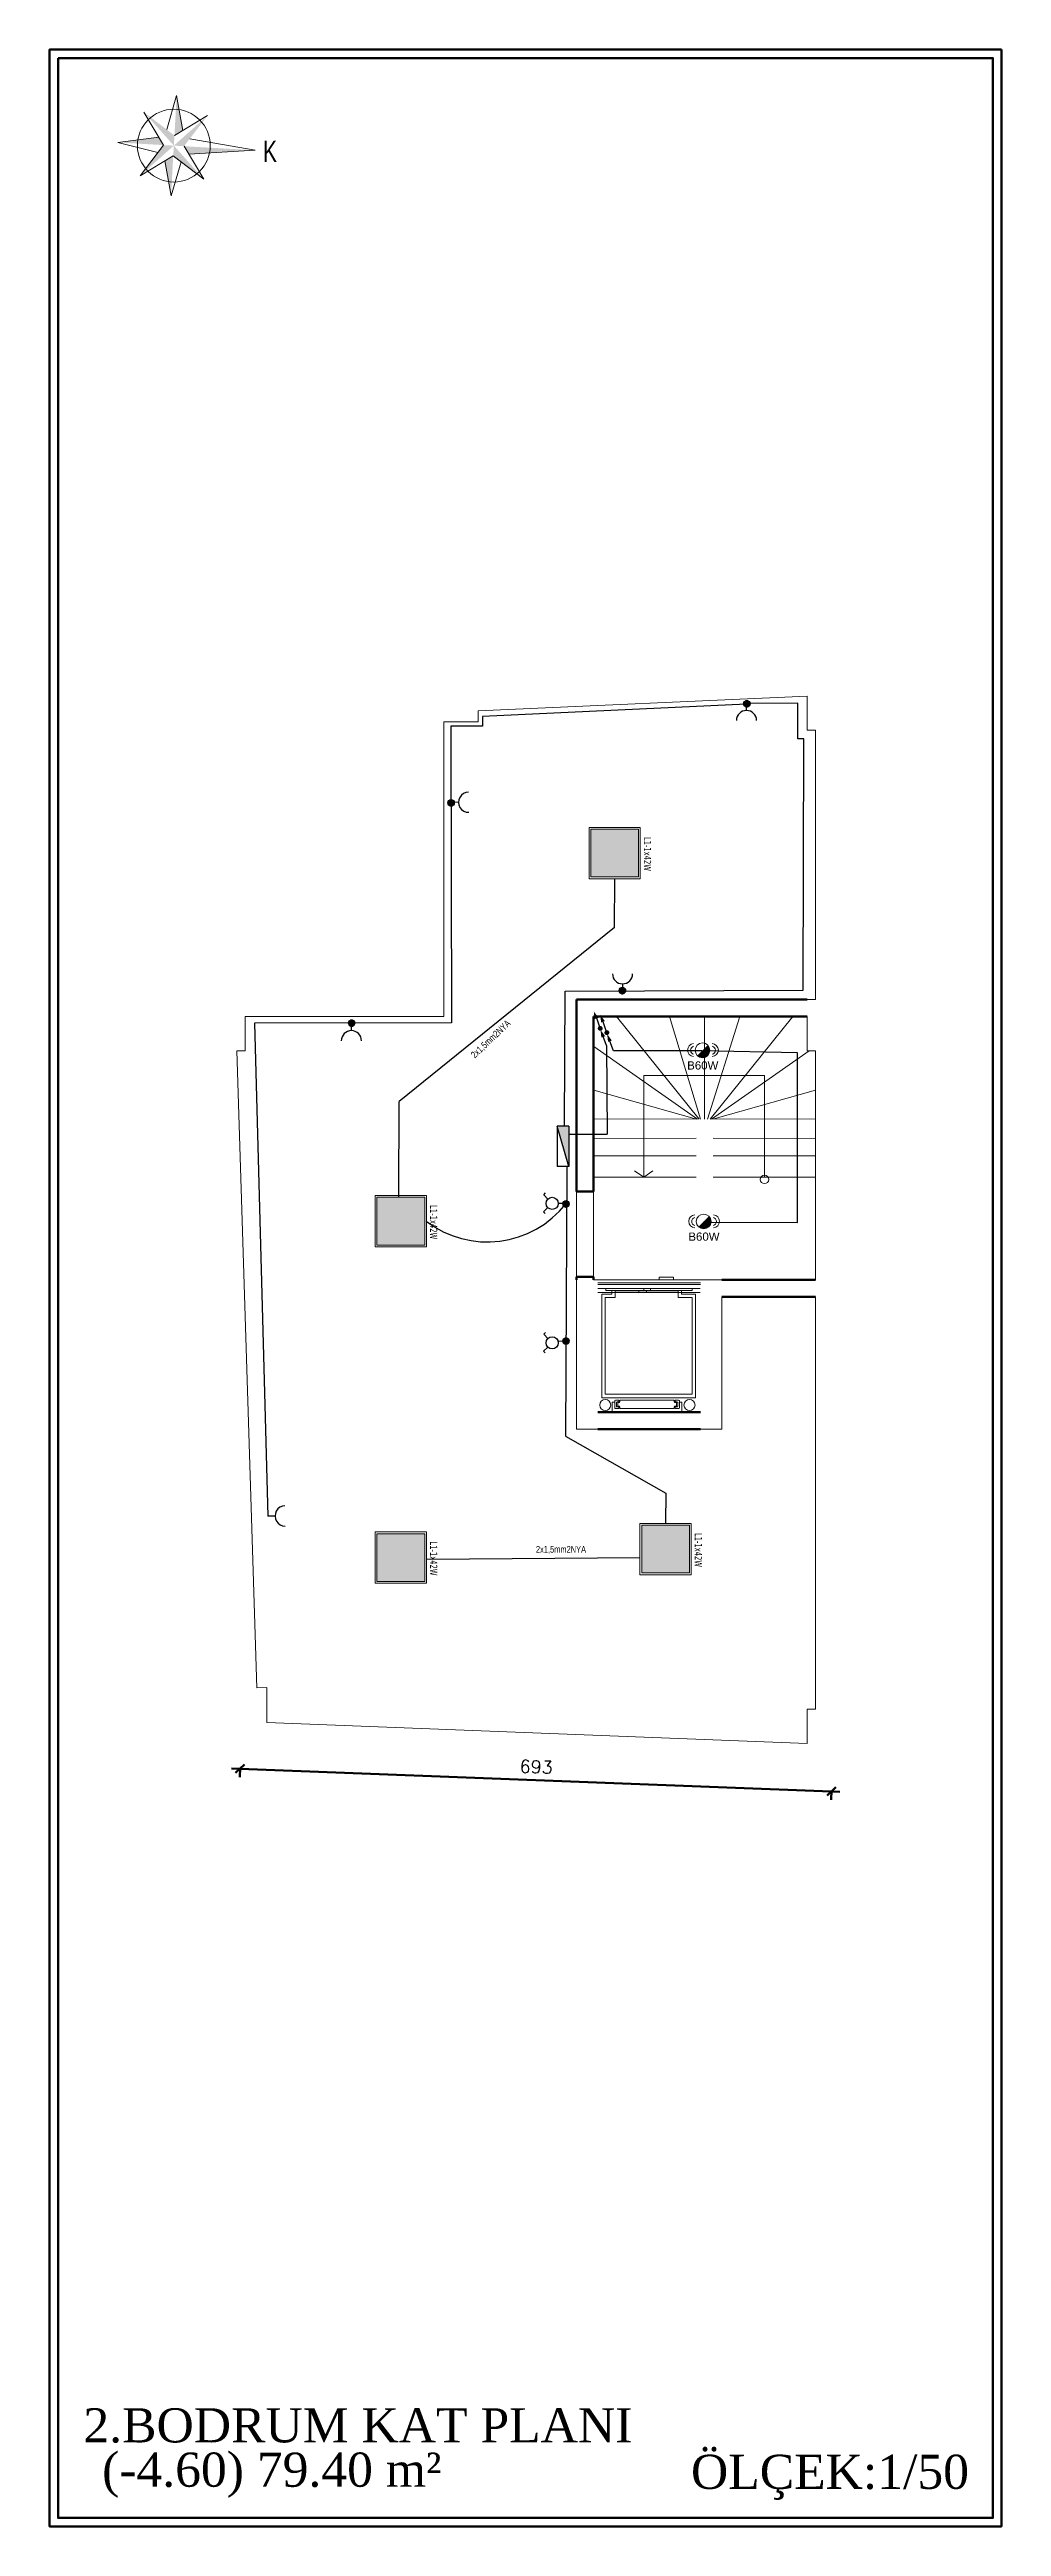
# Model space of a CAD drawing. Header units: millimetres. Extents: x -1335 to 33749, y 2338 to 5277.
# Drawn here: x 11696 to 12811, y 2377 to 5277 of the extents above; entities that cross this region are included whole.
import ezdxf
from ezdxf.enums import TextEntityAlignment as Align

# ---------------------------------------------------------------- set-up
doc = ezdxf.new("R2010")
doc.units = ezdxf.units.MM
for name, color, linetype, lineweight in [('ANTET', 7, 'Continuous', 18), ('AYD-ARM', 1, 'Continuous', 20), ('DUVAR', 7, 'Continuous', 53), ('Linye-23', 220, 'Continuous', 25), ('MAHAL', 151, 'Continuous', 0), ('MERDIVEN', 8, 'Continuous', 20), ('PRİZ', 140, 'Continuous', 30), ('SEMBOL', 51, 'Continuous', 0), ('tefrişş', 254, 'Continuous', 20), ('YALıTıM', 7, 'Continuous', 18), ('YYM', 20, 'Continuous', 20), ('ışık', 1, 'Continuous', 50)]:
    doc.layers.add(name, color=color, linetype=linetype, lineweight=lineweight)
for name, color, linetype in [('eleman', 2, 'Continuous'), ('ELINYENO', 1, 'Continuous'), ('LAMBA YAZI', 51, 'Continuous')]:
    doc.layers.add(name, color=color, linetype=linetype)
doc.layers.add('Yapısal - Birleşik_Kalem_No__161', color=7, linetype='Continuous', lineweight=13, true_color=0x6a6a6a)
doc.styles.add('1', font='times.ttf')
doc.styles.add('LAMBA', font='arial.ttf', dxfattribs={"height": 12})
doc.styles.add('ROMANS', font='tahoma.ttf')
doc.styles.get("Standard").update_dxf_attribs({"font": 'arial.ttf'})
doc.styles.add('style4', font='simplex.shx')
doc.dimstyles.new('DIŞ ÖLÇÜ', dxfattribs={"dimtxt": 15, "dimasz": 10, "dimexe": 10, "dimexo": 20, "dimgap": 8, "dimtad": 1, "dimdec": 0, "dimzin": 9, "dimdsep": 46, "dimtxsty": 'style4', "dimblk1": 'OBLIQUE', "dimblk2": 'OBLIQUE', "dimsah": 1, "dimcen": 10, "dimdle": 10, "dimclrd": 256, "dimclre": 256, "dimclrt": 256, "dimadec": 0, "dimazin": 0, "dimtfac": 1, "dimtdec": 0, "dimtix": 1, "dimtmove": 1, "dimatfit": 3, "dimldrblk": 'OBLIQUE', "dimfxl": 1, "dimtolj": 1, "dimtzin": 9, "dimlwd": -1, "dimlwe": -1, "dimarcsym": 0})

msp = doc.modelspace()

# ---------------------------------------------------------------- texts
at = {"layer": 'ANTET', "color": 71, "linetype": 'Continuous', "width": 0.7}
msp.add_text('K', height=25, rotation=0.1304, dxfattribs=at).set_placement((11946.1, 5144.8))
at = {"layer": 'ELINYENO', "color": 4, "style": 'ROMANS', "width": 0.8}
for p in [(12392, 4334.9), (12141.6, 3903.8), (12451.6, 3520.1), (12141.6, 3510.1)]:
    msp.add_text('L1-1x42W', height=8.4, rotation=270, dxfattribs=at).set_placement(p, align=Align.CENTER)
at = {"layer": 'LAMBA YAZI', "style": 'LAMBA'}
for p in [(12462.8, 4082.5), (12464.2, 3882.1)]:
    msp.add_text('B60W ', height=9.6, dxfattribs=at).set_placement(p, align=Align.CENTER)
at = {"layer": 'SEMBOL', "width": 0.75}
msp.add_text('2x1,5mm2NYA', height=8, rotation=43.4475, dxfattribs=at).set_placement((12194, 4095.2))
msp.add_text('2x1,5mm2NYA', height=8, dxfattribs=at).set_placement((12265.6, 3516.8))
at = {"layer": 'YYM', "style": '1'}
for s, p in [('2.BODRUM KAT PLANI ', (11735.7, 2475.3)), (' (-4.60) 79.40 m²', (11742.5, 2423.4)), ('  ÖLÇEK:1/50', (12416.9, 2420.9))]:
    msp.add_text(s, height=40, dxfattribs=at).set_placement(p)

# ---------------------------------------------------------------- blocks, each defined once
blk = doc.blocks.new('_Oblique')
at = {"color": 0, "linetype": 'ByBlock', "lineweight": -2}
blk.add_line((-0.5, -0.5), (0.5, 0.5), dxfattribs=at)
blk = doc.blocks.new('*D28')
at = {"layer": 'Defpoints', "color": 0, "lineweight": 25, "transparency": 16777216}
for p in [(11920.4, 3299.1), (12613, 3272.5), (12611.6, 3237.4)]:
    blk.add_point(p, dxfattribs=at)
at = {"layer": 'DUVAR', "transparency": 16777216}
for p, q in [((11909.1, 3264.4), (12621.6, 3237)), ((11919.1, 3265.2), (11918.7, 3254)), ((12611.7, 3238.6), (12611.2, 3227.4))]:
    blk.add_line(p, q, dxfattribs=at)
at = {"layer": 'DUVAR', "transparency": 16777216, "xscale": 10, "yscale": 10, "zscale": 10}
for p, rotation in [((11919.1, 3264), 177.8006049595326), ((12611.6, 3237.4), 357.8006049595326)]:
    blk.add_blockref('_Oblique', p, dxfattribs=dict(at, rotation=rotation))
at = {"layer": 'DUVAR', "transparency": 16777216, "insert": (12265.9, 3266.2), "char_height": 15, "attachment_point": 5, "rotation": 357.8006, "style": 'style4'}
blk.add_mtext('\\A1;693', dxfattribs=at)

# ---------------------------------------------------------------- dimensions: what is measured, and where the dimension line sits
at = {"layer": 'DUVAR'}
dim = msp.add_aligned_dim(p1=(11920.4, 3299.1), p2=(12613, 3272.5), distance=-35.1, dimstyle='DIŞ ÖLÇÜ', override={"dimfxl": 1.25, "dimfxlon": 1}, dxfattribs=at)
dim.commit()
dim.dimension.update_dxf_attribs({"geometry": '*D28', "text_midpoint": (12265.9, 3266.2)})

# ---------------------------------------------------------------- hatches: boundary and pattern name
at = {"ltscale": 10}
msp.add_hatch(color=256, dxfattribs=at).paths.add_polyline_path([(12304.2, 3968.8), (12304.2, 4016.1), (12290.4, 4016.1)])
at = {"layer": 'eleman'}
for points in [[(12334.3, 4141.5), (12338.8, 4143.1), (12333.3, 4150.5)], [(12341.9, 4137.6), (12346.3, 4139.2), (12340.9, 4146.6)], [(12342.2, 4120), (12346.7, 4121.5), (12341.2, 4128.9)], [(12350, 4114.9), (12354.5, 4116.5), (12349, 4123.9)]]:
    msp.add_hatch(color=7, dxfattribs=at).paths.add_polyline_path(points)
at = {"layer": 'MAHAL'}
h = msp.add_hatch(color=256, dxfattribs=at)
h.dxf.hatch_style = 1
h.set_gradient(color1=(0, 0, 255), color2=(255, 255, 0), tint=1, name='INVSPHERICAL')
h.paths.add_polyline_path([(12385.8, 4363.9), (12329.8, 4363.9), (12329.8, 4307.9), (12385.8, 4307.9)])
h = msp.add_hatch(color=256, dxfattribs=at)
h.dxf.hatch_style = 1
h.set_gradient(color1=(0, 0, 255), color2=(255, 255, 0), tint=1, name='INVSPHERICAL')
h.paths.add_polyline_path([(12135.4, 3932.9), (12079.4, 3932.9), (12079.4, 3876.9), (12135.4, 3876.9)])
h = msp.add_hatch(color=256, dxfattribs=at)
h.dxf.hatch_style = 1
h.set_gradient(color1=(0, 0, 255), color2=(255, 255, 0), tint=1, name='INVSPHERICAL')
h.paths.add_polyline_path([(12135.4, 3539.1), (12079.4, 3539.1), (12079.4, 3483.1), (12135.4, 3483.1)])
h = msp.add_hatch(color=256, dxfattribs=at)
h.dxf.hatch_style = 1
h.set_gradient(color1=(0, 0, 255), color2=(255, 255, 0), tint=1, name='INVSPHERICAL')
h.paths.add_polyline_path([(12445.4, 3549.1), (12389.4, 3549.1), (12389.4, 3493.1), (12445.4, 3493.1)])
at = {"layer": 'PRİZ'}
msp.add_hatch(color=11, dxfattribs=at).paths.add_polyline_path([(12338, 4130.1, -1), (12343.7, 4131.3, -1)])
at = {"layer": 'ışık', "linetype": 'ByBlock'}
msp.add_hatch(color=256, dxfattribs=at).paths.add_polyline_path([(12345.8, 4125.1, -1), (12351.5, 4126.3, -1)])

# ---------------------------------------------------------------- linework, layer by layer
for p, q in [((12508.8, 4511.1), (12516.4, 4511.1)), ((12508.8, 4510.8), (12516.4, 4510.8)), ((12508.8, 4510.6), (12516.4, 4510.6)), ((12508.8, 4510.4), (12516.4, 4510.4)), ((12508.9, 4511.8), (12516.3, 4511.8)), ((12508.9, 4511.5), (12516.3, 4511.5)), ((12508.9, 4511.3), (12516.4, 4511.3)), ((12508.9, 4510.1), (12516.3, 4510.1)), ((12508.9, 4509.9), (12516.3, 4509.9)), ((12509, 4512), (12516.2, 4512)), ((12509, 4509.6), (12516.2, 4509.6)), ((12509.1, 4512.2), (12516.1, 4512.2)), ((12509.1, 4509.4), (12516.1, 4509.4)), ((12509.2, 4512.5), (12516, 4512.5)), ((12509.2, 4509.2), (12516, 4509.2)), ((12509.3, 4508.9), (12515.9, 4508.9)), ((12509.4, 4512.7), (12515.9, 4512.7)), ((12509.4, 4508.7), (12515.8, 4508.7)), ((12509.5, 4513), (12515.7, 4513)), ((12509.6, 4508.5), (12515.6, 4508.5)), ((12509.7, 4513.2), (12515.5, 4513.2)), ((12509.8, 4508.2), (12515.4, 4508.2)), ((12509.9, 4513.4), (12515.3, 4513.4)), ((12510, 4508), (12515.2, 4508)), ((12510.2, 4513.7), (12515, 4513.7)), ((12510.3, 4507.8), (12514.9, 4507.8)), ((12510.5, 4513.9), (12514.7, 4513.9)), ((12510.7, 4507.5), (12514.5, 4507.5)), ((12510.9, 4514.1), (12514.3, 4514.1)), ((12511.2, 4507.3), (12514.1, 4507.3)), ((12511.4, 4514.4), (12513.8, 4514.4)), ((12512, 4507), (12513.2, 4507)), ((12162.4, 4395.1), (12170, 4395.1)), ((12162.4, 4394.9), (12170, 4394.9)), ((12162.4, 4394.7), (12170, 4394.7)), ((12162.4, 4394.4), (12170, 4394.4)), ((12162.5, 4395.6), (12169.9, 4395.6)), ((12162.5, 4395.4), (12170, 4395.4)), ((12162.5, 4394.2), (12169.9, 4394.2)), ((12162.5, 4393.9), (12169.9, 4393.9)), ((12162.6, 4396.1), (12169.8, 4396.1)), ((12162.6, 4395.8), (12169.9, 4395.8)), ((12162.6, 4393.7), (12169.8, 4393.7)), ((12162.7, 4396.3), (12169.7, 4396.3)), ((12162.7, 4393.5), (12169.7, 4393.5)), ((12162.8, 4396.6), (12169.6, 4396.6)), ((12162.8, 4393.2), (12169.6, 4393.2)), ((12162.9, 4393), (12169.5, 4393)), ((12163, 4396.8), (12169.5, 4396.8)), ((12163, 4392.8), (12169.4, 4392.8)), ((12163.1, 4397), (12169.3, 4397)), ((12163.2, 4392.5), (12169.2, 4392.5)), ((12163.3, 4397.3), (12169.1, 4397.3)), ((12163.4, 4392.3), (12169, 4392.3)), ((12163.5, 4397.5), (12168.9, 4397.5)), ((12163.6, 4392.1), (12168.8, 4392.1)), ((12163.8, 4397.7), (12168.7, 4397.7)), ((12163.9, 4391.8), (12168.5, 4391.8)), ((12164.1, 4398), (12168.3, 4398)), ((12164.3, 4391.6), (12168.1, 4391.6)), ((12164.5, 4398.2), (12167.9, 4398.2)), ((12164.8, 4391.3), (12167.7, 4391.3)), ((12165, 4398.4), (12167.4, 4398.4)), ((12165.6, 4391.1), (12166.8, 4391.1)), ((12363, 4175.7), (12370.5, 4175.7)), ((12363.1, 4176), (12370.4, 4176)), ((12363.2, 4176.2), (12370.3, 4176.2)), ((12363.3, 4176.4), (12370.2, 4176.4)), ((12363.4, 4176.7), (12370.1, 4176.7)), ((12363.5, 4176.9), (12370, 4176.9)), ((12363.7, 4177.1), (12369.8, 4177.1)), ((12363.8, 4177.4), (12369.7, 4177.4)), ((12364.1, 4177.6), (12369.5, 4177.6)), ((12364.3, 4177.9), (12369.2, 4177.9)), ((12364.6, 4178.1), (12368.9, 4178.1)), ((12365, 4178.3), (12368.5, 4178.3)), ((12365.6, 4178.6), (12367.9, 4178.6)), ((12363, 4175.5), (12370.5, 4175.5)), ((12363, 4175.3), (12370.5, 4175.3)), ((12363, 4175), (12370.5, 4175)), ((12363, 4174.8), (12370.5, 4174.8)), ((12363, 4174.5), (12370.5, 4174.5)), ((12363, 4174.3), (12370.5, 4174.3)), ((12363.1, 4174.1), (12370.4, 4174.1)), ((12363.1, 4173.8), (12370.4, 4173.8)), ((12363.2, 4173.6), (12370.3, 4173.6)), ((12363.3, 4173.4), (12370.2, 4173.4)), ((12363.4, 4173.1), (12370.1, 4173.1)), ((12363.6, 4172.9), (12369.9, 4172.9)), ((12363.8, 4172.7), (12369.8, 4172.7)), ((12364, 4172.4), (12369.6, 4172.4)), ((12364.2, 4172.2), (12369.3, 4172.2)), ((12364.5, 4171.9), (12369, 4171.9)), ((12364.8, 4171.7), (12368.7, 4171.7)), ((12365.3, 4171.5), (12368.2, 4171.5)), ((12366.1, 4171.2), (12367.4, 4171.2)), ((12046, 4137.7), (12053.5, 4137.7)), ((12046, 4137.4), (12053.5, 4137.4)), ((12046, 4137.2), (12053.5, 4137.2)), ((12046, 4137), (12053.5, 4137)), ((12046, 4136.7), (12053.5, 4136.7)), ((12046, 4136.5), (12053.5, 4136.5)), ((12046, 4136.3), (12053.5, 4136.3)), ((12046.1, 4137.9), (12053.4, 4137.9)), ((12046.1, 4136), (12053.4, 4136)), ((12046.1, 4135.8), (12053.4, 4135.8)), ((12046.2, 4138.1), (12053.3, 4138.1)), ((12046.2, 4135.5), (12053.3, 4135.5)), ((12046.3, 4138.4), (12053.2, 4138.4)), ((12046.3, 4135.3), (12053.2, 4135.3)), ((12046.4, 4138.6), (12053.1, 4138.6)), ((12046.4, 4135.1), (12053.1, 4135.1)), ((12046.5, 4138.9), (12053, 4138.9)), ((12046.6, 4134.8), (12052.9, 4134.8)), ((12046.7, 4139.1), (12052.8, 4139.1)), ((12046.8, 4139.3), (12052.7, 4139.3)), ((12046.8, 4134.6), (12052.8, 4134.6)), ((12047, 4134.4), (12052.6, 4134.4)), ((12047.1, 4139.6), (12052.5, 4139.6)), ((12047.2, 4134.1), (12052.3, 4134.1)), ((12047.3, 4139.8), (12052.2, 4139.8)), ((12047.5, 4133.9), (12052, 4133.9)), ((12047.6, 4140), (12051.9, 4140)), ((12047.8, 4133.6), (12051.7, 4133.6)), ((12048, 4140.3), (12051.5, 4140.3)), ((12048.3, 4133.4), (12051.2, 4133.4)), ((12048.6, 4140.5), (12050.9, 4140.5)), ((12049.1, 4133.2), (12050.4, 4133.2)), ((12290.4, 4016.1), (12290.4, 3968.8)), ((12304.2, 4016.1), (12290.4, 4016.1)), ((12304.2, 3968.8), (12290.4, 4016.1)), ((12304.2, 4016.1), (12304.2, 3968.8)), ((12304.2, 3968.8), (12290.4, 3968.8)), ((12279.4, 3920.9), (12274.3, 3916)), ((12274.3, 3916), (12276.3, 3913.9)), ((12274.7, 3936), (12276.7, 3938)), ((12279.6, 3930.9), (12274.7, 3936)), ((12297, 3926), (12304.5, 3926)), ((12297, 3925.7), (12304.5, 3925.7)), ((12297, 3925.5), (12304.5, 3925.5)), ((12297, 3925.3), (12304.5, 3925.3)), ((12297, 3925), (12304.5, 3925)), ((12297, 3924.8), (12304.5, 3924.8)), ((12297, 3924.6), (12304.5, 3924.6)), ((12297.1, 3926.2), (12304.4, 3926.2)), ((12297.1, 3924.3), (12304.4, 3924.3)), ((12297.1, 3924.1), (12304.4, 3924.1)), ((12297.2, 3926.5), (12304.3, 3926.5)), ((12297.2, 3923.8), (12304.3, 3923.8)), ((12297.3, 3926.7), (12304.2, 3926.7)), ((12297.3, 3923.6), (12304.2, 3923.6)), ((12297.4, 3926.9), (12304.1, 3926.9)), ((12297.4, 3923.4), (12304.1, 3923.4)), ((12297.5, 3927.2), (12304, 3927.2)), ((12297.6, 3923.1), (12303.9, 3923.1)), ((12297.7, 3927.4), (12303.8, 3927.4)), ((12297.8, 3927.6), (12303.7, 3927.6)), ((12297.8, 3922.9), (12303.8, 3922.9)), ((12298, 3922.7), (12303.6, 3922.7)), ((12298.1, 3927.9), (12303.5, 3927.9)), ((12298.2, 3922.4), (12303.3, 3922.4)), ((12298.3, 3928.1), (12303.2, 3928.1)), ((12298.5, 3922.2), (12303, 3922.2)), ((12298.6, 3928.3), (12302.9, 3928.3)), ((12298.8, 3922), (12302.7, 3922)), ((12299, 3928.6), (12302.5, 3928.6)), ((12299.3, 3921.7), (12302.2, 3921.7)), ((12299.6, 3928.8), (12301.9, 3928.8)), ((12300.1, 3921.5), (12301.4, 3921.5)), ((12274.7, 3772.8), (12276.7, 3774.8)), ((12279.6, 3767.7), (12274.7, 3772.8)), ((12279.4, 3757.6), (12274.3, 3752.7)), ((12274.3, 3752.7), (12276.3, 3750.7)), ((12297, 3765.2), (12304.5, 3765.2)), ((12297, 3765), (12304.6, 3765)), ((12297, 3764.8), (12304.6, 3764.8)), ((12297, 3764.5), (12304.6, 3764.5)), ((12297, 3764.3), (12304.6, 3764.3)), ((12297.1, 3765.7), (12304.5, 3765.7)), ((12297.1, 3765.5), (12304.5, 3765.5)), ((12297.1, 3764.1), (12304.5, 3764.1)), ((12297.1, 3763.8), (12304.5, 3763.8)), ((12297.2, 3765.9), (12304.4, 3765.9)), ((12297.2, 3763.6), (12304.4, 3763.6)), ((12297.3, 3766.2), (12304.3, 3766.2)), ((12297.3, 3763.3), (12304.3, 3763.3)), ((12297.4, 3766.4), (12304.2, 3766.4)), ((12297.4, 3763.1), (12304.2, 3763.1)), ((12297.5, 3766.7), (12304, 3766.7)), ((12297.5, 3762.9), (12304.1, 3762.9)), ((12297.6, 3762.6), (12304, 3762.6)), ((12297.7, 3766.9), (12303.9, 3766.9)), ((12297.8, 3762.4), (12303.8, 3762.4)), ((12297.9, 3767.1), (12303.7, 3767.1)), ((12298, 3762.2), (12303.6, 3762.2)), ((12298.1, 3767.4), (12303.5, 3767.4)), ((12298.2, 3761.9), (12303.4, 3761.9)), ((12298.4, 3767.6), (12303.2, 3767.6)), ((12298.5, 3761.7), (12303.1, 3761.7)), ((12298.7, 3767.8), (12302.9, 3767.8)), ((12298.9, 3761.4), (12302.7, 3761.4)), ((12299.1, 3768.1), (12302.5, 3768.1)), ((12299.3, 3761.2), (12302.3, 3761.2)), ((12299.6, 3768.3), (12302, 3768.3)), ((12300.2, 3761), (12301.4, 3761))]:
    msp.add_line(p, q)
at = {"color": 1, "ltscale": 10}
for p, q in [((12512.1, 4502.8), (12512.1, 4511.2)), ((12174.9, 4395.3), (12166.3, 4395.1)), ((12367, 4182.7), (12367, 4174.3)), ((12049.5, 4128), (12049.5, 4136.5)), ((11960.1, 3559.7), (11951.6, 3559.6))]:
    msp.add_line(p, q, dxfattribs=at)
for centre, radius in [((12512.6, 4510.8), 3.79), ((12166.2, 4394.8), 3.79), ((12366.8, 4175), 3.79), ((12049.8, 4136.9), 3.79), ((12284.5, 3925.8), 7.1), ((12300.8, 3925.2), 3.79), ((12284.5, 3762.6), 7.1), ((12300.8, 3764.7), 3.79)]:
    msp.add_circle(centre, radius)
at = {"linetype": 'ByBlock'}
for centre, start, end in [((12512.1, 4491), 0, 180), ((12186.7, 4395.4), 90.9105, 270.9105), ((12367, 4194.6), 180, 0), ((12049.5, 4116.2), 0, 180), ((11971.9, 3559.9), 90.9105, 270.9105)]:
    msp.add_arc(centre, 11.8, start, end, dxfattribs=at)
at = {"layer": 'ANTET', "color": 71}
for p, q in [((11844.9, 5222.6), (11833.2, 5183)), ((11806.4, 5203.4), (11829.6, 5164.7)), ((11881, 5199.2), (11842.3, 5176)), ((11776.1, 5167.8), (11823, 5156)), ((11829.6, 5164.7), (11802.2, 5128.9)), ((11876.7, 5124.7), (11853.5, 5163.4)), ((11937, 5158.6), (11860.2, 5172.1)), ((11802.2, 5128.9), (11840.9, 5152.1)), ((11838.3, 5105.5), (11850, 5145.1))]:
    msp.add_line(p, q, dxfattribs=at)
at = {"layer": 'ANTET', "color": 30}
for p, q in [((11844.9, 5222.6), (11852.1, 5181.9)), ((11776.1, 5167.8), (11824, 5174.1)), ((11838.3, 5105.5), (11831.1, 5146.2)), ((11876.7, 5124.7), (11840.9, 5152.1)), ((11937, 5158.6), (11859.2, 5154))]:
    msp.add_line(p, q, dxfattribs=at)
at = {"layer": 'ANTET', "color": 71}
msp.add_circle((11841.6, 5164.1), 42.6, dxfattribs=at)
at = {"layer": 'ANTET', "color": 30}
for points in [[(11842.3, 5176), (11852.1, 5181.9), (11844.9, 5222.6)], [(11841.6, 5164.1), (11842.3, 5176), (11806.4, 5203.4)], [(11841.6, 5164.1), (11853.5, 5163.4), (11881, 5199.2)], [(11829.6, 5164.7), (11824, 5174.1), (11776.1, 5167.8)], [(11802.2, 5128.9), (11829.6, 5164.7), (11802.2, 5128.9), (11841.6, 5164.1)], [(11841.6, 5164.1), (11840.9, 5152.1), (11876.7, 5124.7)], [(11853.5, 5163.4), (11859.2, 5154), (11937, 5158.6)], [(11840.9, 5152.1), (11831.1, 5146.2), (11838.3, 5105.5)]]:
    msp.add_solid(points, dxfattribs=at)
at = {"layer": 'AYD-ARM', "color": 7, "const_width": 8.62}
for points in [[(12463.7, 4108, -1), (12457.6, 4101.9, -1)], [(12465, 3907.6, -1), (12458.9, 3901.5, -1)]]:
    msp.add_lwpolyline(points, format="xyb", dxfattribs=at)
at = {"layer": 'AYD-ARM', "color": 1}
for centre in [(12460.6, 4105), (12462, 3904.6)]:
    msp.add_circle(centre, 8.62, dxfattribs=at)
for centre, radius, start, end in [((12450.7, 4105.2), 7.59, 93.2727, 266.7273), ((12451.4, 4105), 4.83, 103.9924, 256.0076), ((12471.6, 4105.2), 7.59, 273.2727, 86.7273), ((12470.9, 4105), 4.83, 283.9924, 76.0076), ((12452.1, 3904.8), 7.59, 93.2727, 266.7273), ((12452.8, 3904.6), 4.83, 103.9924, 256.0076), ((12472.9, 3904.8), 7.59, 273.2727, 86.7273), ((12472.2, 3904.6), 4.83, 283.9924, 76.0076)]:
    msp.add_arc(centre, radius, start, end, dxfattribs=at)
at = {"layer": 'DUVAR', "color": 0}
for p, q in [((12313.1, 3939.9), (12313.1, 4164.4)), ((12333.1, 4164.4), (12583, 4164.4)), ((12583, 4164.4), (12333.1, 4164.4)), ((12333.1, 4144.4), (12583, 4144.4)), ((12333.1, 4144.4), (12333.1, 3939.9)), ((12333.1, 3839.9), (12333.1, 3836.3))]:
    msp.add_line(p, q, dxfattribs=at)
at = {"layer": 'DUVAR'}
for p, q in [((12313.1, 4164.4), (12583, 4164.4)), ((12333.1, 3939.9), (12333.1, 4144.4)), ((12313.1, 3939.9), (12333.1, 3939.9)), ((12313.1, 3839.9), (12333.1, 3839.9)), ((12313.1, 3839.9), (12313.1, 3836.3)), ((12333.1, 3836.3), (12333.1, 3839.9)), ((12483.1, 3836.3), (12593, 3836.3)), ((12483.1, 3816.3), (12593, 3816.3)), ((12458.1, 3681.5), (12338.1, 3681.5)), ((12458.1, 3681.5), (12338.1, 3681.5)), ((12338.1, 3681.5), (12433.1, 3681.5)), ((12458.1, 3681.5), (12338.1, 3681.5)), ((12338.1, 3661.5), (12458.1, 3661.5))]:
    msp.add_line(p, q, dxfattribs=at)
msp.add_lwpolyline([(12810.7, 5276.6), (11696, 5276.6), (11696, 2376.9), (12810.7, 2376.9)], close=True, dxfattribs=at)
msp.add_lwpolyline([(11706, 5266.6), (11706, 2386.9), (12800.7, 2386.9), (12800.7, 5266.6), (11706, 5266.6)], dxfattribs=at)
at = {"layer": 'eleman', "color": 7}
for p, q in [((12340.9, 4131.1), (12336.8, 4142.7)), ((12348.4, 4126.8), (12344.3, 4138.4)), ((12348.1, 4110.5), (12344.3, 4121.1)), ((12356.3, 4104.2), (12352.2, 4115.8))]:
    msp.add_line(p, q, dxfattribs=at)
at = {"layer": 'Linye-23'}
for p, q in [((12512, 4510.4), (12202.9, 4495.6)), ((12202.9, 4495.6), (12203, 4484.3)), ((12572.4, 4511.4), (12512, 4511)), ((12572.1, 4469.7), (12572.4, 4511.4)), ((12203, 4484.3), (12166.1, 4484.6)), ((12166.1, 4484.6), (12166.7, 4137.3)), ((12579.3, 4469.7), (12572.1, 4469.7)), ((12578.5, 4175.4), (12579.3, 4469.7)), ((12357.7, 4248.9), (12357.8, 4305.9)), ((12357.7, 4248.9), (12105.6, 4045.1)), ((12299.2, 4016.1), (12299.7, 4174.3)), ((12299.7, 4174.3), (12578.5, 4175.4)), ((12166.7, 4137.3), (11936.1, 4136.8)), ((11936.1, 4136.8), (11951.6, 3559.6)), ((12348.1, 4110.5), (12348.8, 4006.7)), ((12459.9, 4104.3), (12356.3, 4104.3)), ((12571.7, 4102.2), (12459.9, 4104.3)), ((12571.7, 3903.5), (12571.7, 4102.2)), ((12105.1, 3933.9), (12105.6, 4045.1)), ((12303.9, 4006.7), (12340.3, 4006.7)), ((12340.3, 4006.7), (12348.8, 4006.7)), ((12346.3, 4006.7), (12348.8, 4006.7)), ((12301.7, 3968.9), (12300.1, 3653.3)), ((12291.6, 3926.2), (12301.1, 3926.2)), ((12300.7, 3927.2), (12300.7, 3923.2)), ((12300.9, 3925.9), (12300.9, 3923.9)), ((12461.5, 3904), (12461.5, 3904)), ((12461.5, 3904), (12571.7, 3903.5)), ((12300.6, 3764.4), (12291.3, 3764.3)), ((12300.7, 3766.7), (12300.7, 3762.7)), ((12300.9, 3765.4), (12300.9, 3763.4)), ((12300.1, 3653.3), (12417.5, 3586.7)), ((12417.5, 3586.7), (12417.3, 3551.9)), ((12137.7, 3509.4), (12387.5, 3511.1))]:
    msp.add_line(p, q, dxfattribs=at)
msp.add_arc((12208.6, 3998.1), 117.4, 232.3689, 321.9802, dxfattribs=at)
at = {"layer": 'MERDIVEN'}
for p, q in [((12456.6, 4024.5), (12359.9, 4144.4)), ((12458.4, 4024.5), (12422, 4144.4)), ((12463.1, 4024.5), (12463.1, 4144.4)), ((12466.3, 4024.5), (12504.3, 4144.4)), ((12469.5, 4024.5), (12566.3, 4144.4)), ((12454.8, 4024.5), (12333.3, 4109.5)), ((12471.3, 4024.5), (12585.6, 4104.4)), ((12453.6, 4024.5), (12333.3, 4058.2)), ((12472.7, 4024.5), (12593, 4058.2)), ((12453.1, 4024.6), (12333.2, 4024.5)), ((12453.1, 4002), (12333.2, 4001.9)), ((12473.2, 4024.6), (12593.1, 4024.5)), ((12473.2, 4002), (12593.1, 4001.9)), ((12453.1, 3981.3), (12333.1, 3981.3)), ((12453.1, 3981.3), (12333.1, 3981.3)), ((12473.1, 3981.3), (12593, 3981.3)), ((12473.1, 3981.3), (12593, 3981.3)), ((12473.1, 3981.3), (12593, 3981.3)), ((12473.2, 3981.3), (12593, 3981.3)), ((12453.1, 3956.3), (12333.1, 3956.3)), ((12391.8, 3956.3), (12381, 3963.9)), ((12391.8, 3956.3), (12402.6, 3963.9)), ((12473.1, 3956.3), (12593, 3956.3)), ((12338.1, 3836.3), (12458.1, 3836.3)), ((12458.1, 3832.6), (12338.1, 3832.6)), ((12458.1, 3830.9), (12338.1, 3830.9)), ((12337.9, 3826.3), (12457.9, 3826.3)), ((12337.9, 3821.3), (12457.9, 3821.3)), ((12354.8, 3693), (12354.8, 3681.5)), ((12357.8, 3693), (12354.8, 3693)), ((12357.8, 3694.5), (12357.8, 3686.5)), ((12362.8, 3695.5), (12358.8, 3695.5)), ((12358.8, 3685.5), (12362.8, 3685.5)), ((12359.8, 3692.5), (12359.8, 3688.5)), ((12362.8, 3693.5), (12360.8, 3693.5)), ((12362.8, 3687.5), (12360.8, 3687.5)), ((12362.8, 3692.5), (12361.3, 3692.5)), ((12361.3, 3688.5), (12361.3, 3692.5)), ((12362.8, 3688.5), (12361.3, 3688.5)), ((12362.8, 3693.5), (12362.8, 3695.5)), ((12362.8, 3687.5), (12362.8, 3685.5)), ((12363.8, 3693.5), (12363.8, 3695.5)), ((12363.8, 3695.5), (12427.6, 3695.5)), ((12363.8, 3685.5), (12363.8, 3687.5)), ((12427.6, 3685.5), (12363.8, 3685.5)), ((12427.6, 3693.5), (12427.6, 3695.5)), ((12427.6, 3685.5), (12427.6, 3687.5)), ((12428.6, 3695.5), (12432.6, 3695.5)), ((12428.6, 3693.5), (12428.6, 3695.5)), ((12428.6, 3693.5), (12430.6, 3693.5)), ((12428.6, 3692.5), (12430.1, 3692.5)), ((12428.6, 3688.5), (12430.1, 3688.5)), ((12428.6, 3687.5), (12430.6, 3687.5)), ((12428.6, 3687.5), (12428.6, 3685.5)), ((12428.6, 3685.5), (12432.6, 3685.5)), ((12430.1, 3688.5), (12430.1, 3692.5)), ((12431.6, 3692.5), (12431.6, 3688.5)), ((12433.6, 3694.5), (12433.6, 3686.5)), ((12433.6, 3693), (12436.6, 3693)), ((12436.6, 3693), (12436.6, 3681.5))]:
    msp.add_line(p, q, dxfattribs=at)
for points in [[(12533.1, 3956.3), (12533.1, 4075.4), (12391.8, 4075.4), (12391.8, 3956.3)], [(12358.5, 3824), (12354.5, 3824), (12354.5, 3819.6), (12342.6, 3819.6), (12342.6, 3698.3), (12452.4, 3698.3), (12452.4, 3819.6), (12436.1, 3819.6), (12436.1, 3824), (12432.1, 3824), (12432.1, 3815.6), (12448.4, 3815.6), (12448.4, 3702.3), (12346.6, 3702.3), (12346.6, 3815.6), (12358.5, 3815.6), (12358.5, 3824)]]:
    msp.add_lwpolyline(points, dxfattribs=at)
for points in [[(12409.9, 3839.4), (12426.8, 3839.4), (12426.8, 3836.3), (12409.9, 3836.3)], [(12391.8, 3826), (12347.3, 3826), (12347.3, 3824), (12391.8, 3824)], [(12358.5, 3824), (12395, 3824), (12395, 3821.9), (12358.5, 3821.9)], [(12386.1, 3824), (12432.1, 3824), (12432.1, 3821.9), (12386.1, 3821.9)], [(12399.6, 3826), (12448.6, 3826), (12448.6, 3824), (12399.6, 3824)]]:
    msp.add_lwpolyline(points, close=True, dxfattribs=at)
for centre, radius in [((12533.1, 3953.9), 5), ((12346.7, 3689.7), 6.49), ((12445.4, 3689.7), 6.49)]:
    msp.add_circle(centre, radius, dxfattribs=at)
for centre, start, end in [((12358.8, 3694.5), 90, 180), ((12358.8, 3686.5), 180, 270), ((12360.8, 3692.5), 90, 180), ((12360.8, 3688.5), 180, 270), ((12362.8, 3693.5), 270, 0), ((12362.8, 3687.5), 0, 90), ((12428.6, 3693.5), 180, 270), ((12428.6, 3687.5), 90, 180), ((12430.6, 3692.5), 0, 90), ((12430.6, 3688.5), 270, 0), ((12432.6, 3694.5), 0, 90), ((12432.6, 3686.5), 270, 0)]:
    msp.add_arc(centre, 1, start, end, dxfattribs=at)
at = {"layer": 'SEMBOL'}
for p, q in [((12327.8, 4365.9), (12387.8, 4365.9)), ((12327.8, 4305.9), (12327.8, 4365.9)), ((12329.8, 4363.9), (12385.8, 4363.9)), ((12329.8, 4307.9), (12329.8, 4363.9)), ((12385.8, 4363.9), (12385.8, 4307.9)), ((12387.8, 4365.9), (12387.8, 4305.9)), ((12387.8, 4305.9), (12327.8, 4305.9)), ((12385.8, 4307.9), (12329.8, 4307.9)), ((12077.4, 3934.9), (12137.4, 3934.9)), ((12077.4, 3874.9), (12077.4, 3934.9)), ((12079.4, 3932.9), (12135.4, 3932.9)), ((12079.4, 3876.9), (12079.4, 3932.9)), ((12135.4, 3932.9), (12135.4, 3876.9)), ((12137.4, 3934.9), (12137.4, 3874.9)), ((12137.4, 3874.9), (12077.4, 3874.9)), ((12135.4, 3876.9), (12079.4, 3876.9)), ((12077.4, 3541.1), (12137.4, 3541.1)), ((12077.4, 3481.1), (12077.4, 3541.1)), ((12079.4, 3539.1), (12135.4, 3539.1)), ((12079.4, 3483.1), (12079.4, 3539.1)), ((12135.4, 3539.1), (12135.4, 3483.1)), ((12137.4, 3541.1), (12137.4, 3481.1)), ((12387.4, 3551.1), (12447.4, 3551.1)), ((12387.4, 3491.1), (12387.4, 3551.1)), ((12389.4, 3549.1), (12445.4, 3549.1)), ((12389.4, 3493.1), (12389.4, 3549.1)), ((12445.4, 3549.1), (12445.4, 3493.1)), ((12447.4, 3551.1), (12447.4, 3491.1)), ((12137.4, 3481.1), (12077.4, 3481.1)), ((12135.4, 3483.1), (12079.4, 3483.1)), ((12447.4, 3491.1), (12387.4, 3491.1)), ((12445.4, 3493.1), (12389.4, 3493.1))]:
    msp.add_line(p, q, dxfattribs=at)
at = {"layer": 'tefrişş'}
for p, q in [((12327.8, 4365.9), (12387.8, 4365.9)), ((12387.8, 4305.9), (12327.8, 4305.9)), ((12077.4, 3934.9), (12137.4, 3934.9)), ((12137.4, 3874.9), (12077.4, 3874.9)), ((12077.4, 3541.1), (12137.4, 3541.1)), ((12387.4, 3551.1), (12447.4, 3551.1)), ((12137.4, 3481.1), (12077.4, 3481.1)), ((12447.4, 3491.1), (12387.4, 3491.1))]:
    msp.add_line(p, q, dxfattribs=at)
at = {"layer": 'YALıTıM'}
for points in [[(12157.8, 4489.7), (12197.8, 4489.7), (12197.8, 4502.4), (12583, 4519.6), (12583, 4479.6), (12593, 4479.6), (12593, 4164.4), (12313.1, 4164.4), (12313.1, 3661.5), (12483.1, 3661.5), (12483.1, 3816.3), (12593, 3816.3), (12593, 3333.7), (12583, 3333.7), (12583, 3293.6), (11950.4, 3318), (11950.4, 3359.1), (11938.6, 3358.7), (11915.3, 4104.4), (11925.3, 4104.4), (11925.3, 4144.4), (12157.8, 4144.4)], [(12333.1, 4144.4), (12583, 4144.4), (12583, 4104.4), (12593, 4104.4), (12593, 3836.3), (12333.1, 3836.3)]]:
    msp.add_lwpolyline(points, close=True, dxfattribs=at)
at = {"layer": 'Yapısal - Birleşik_Kalem_No__161', "color": 251, "linetype": 'Continuous', "lineweight": 13, "true_color": 0x6a6a6a}
msp.add_line((12349.1, 4140.2), (12349.1, 4140.2), dxfattribs=at)

msp.set_redraw_order([(e.dxf.handle, doc.entitydb.next_handle()) for e in msp.query("TEXT MTEXT ATTDEF DIMENSION ARC_DIMENSION")])  # texts and dimensions are drawn at this point

doc.saveas('drawing.dxf')
